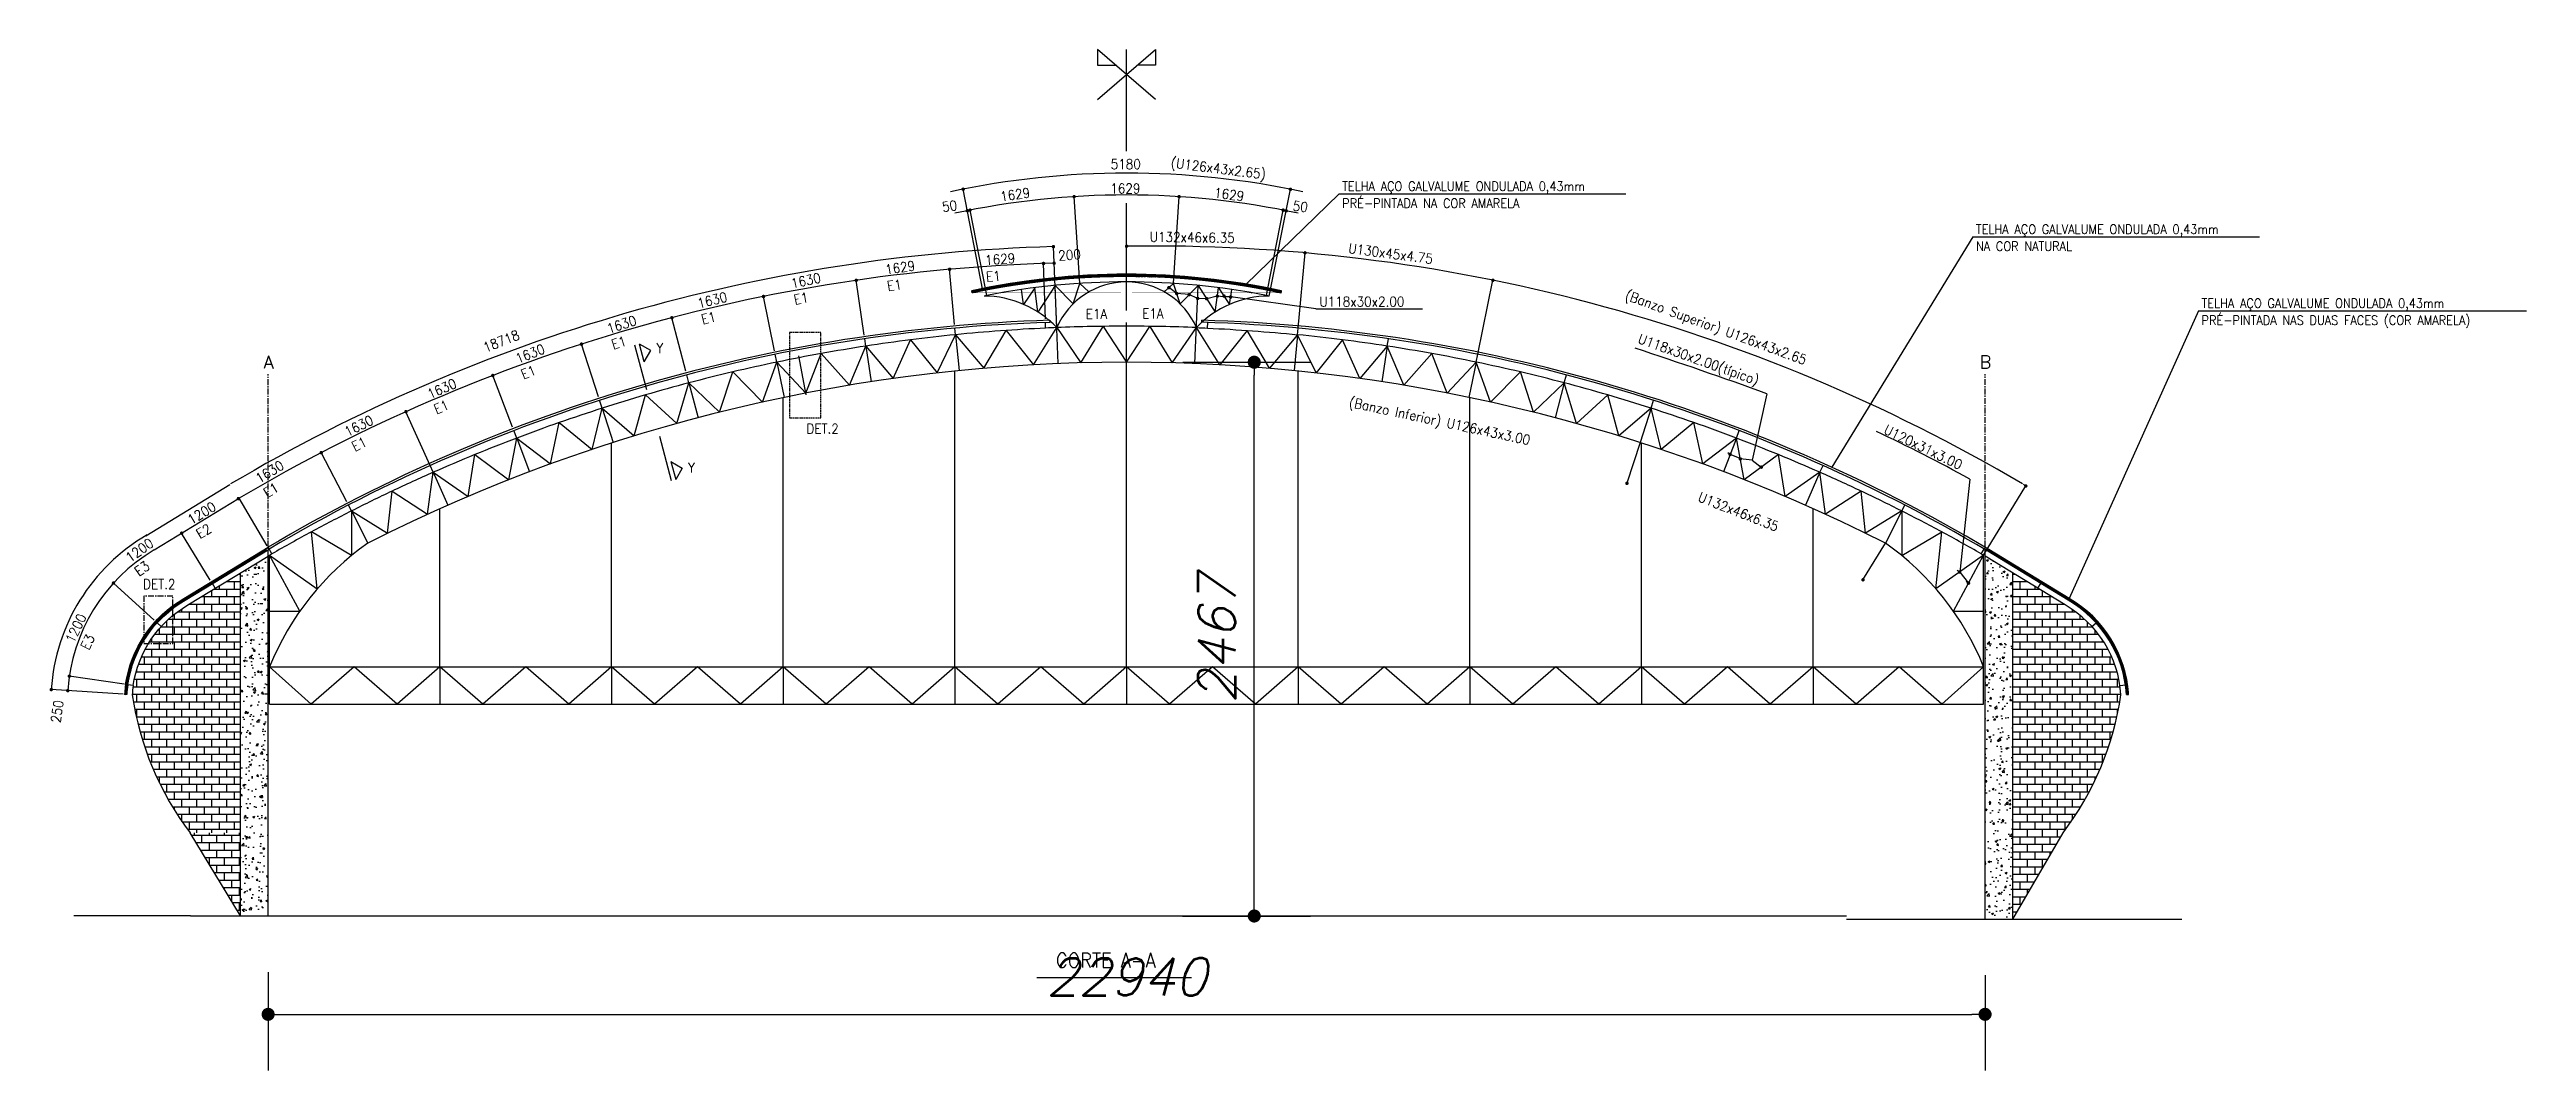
# Model space of a CAD drawing. Header units: millimetres. Extents: x -287396 to 401320, y -174247 to 142644.
# Drawn here: x 31550 to 64650, y -174247 to -160603 of the extents above; entities that cross this region are included whole.
import ezdxf
from ezdxf.enums import TextEntityAlignment as Align

# ---------------------------------------------------------------- set-up
doc = ezdxf.new("R2010")
doc.units = ezdxf.units.MM
doc.header["$LTSCALE"] = 2.5
doc.linetypes.add('CENTER', pattern=[50.8, 31.75, -6.35, 6.35, -6.35])
doc.linetypes.add('DASHED2', pattern=[9.525, 6.35, -3.175])
for name, color, linetype in [('ESTMETÄLICA', 1, 'Continuous'), ('Estrutura Aço Porticos', 7, 'Continuous'), ('LINHA', 1, 'Continuous'), ('PISO', 8, 'Continuous'), ('VIS', 5, 'Continuous'), ('VISTA', 1, 'Continuous')]:
    doc.layers.add(name, color=color, linetype=linetype)
doc.styles.add('ROMANS', font='romans', dxfattribs={"oblique": 15})
doc.dimstyles.new('ESC.250x0.33', dxfattribs={"dimscale": 250, "dimtxt": 2, "dimasz": 0.7, "dimexe": 3, "dimexo": 3, "dimgap": 1, "dimtad": 1, "dimdec": 0, "dimlfac": 0.333333, "dimtxsty": 'ROMANS', "dimblk": 'DOT', "dimcen": 0.7, "dimclrd": 2, "dimclre": 2, "dimadec": 4, "dimazin": 0, "dimtfac": 1, "dimtdec": 0, "dimtmove": 0, "dimatfit": 3, "dimldrblk": 'DOT', "dimfxl": 1, "dimarcsym": 0})
pattern_1 = [(50, (-145936.63, -198506.52), (269.66975, -23.59303), [28.1978, -310.1759]), (355, (-145936.63, -198506.52), (-52.16643, 282.80204), [22.55825, -248.14073]), (100.451, (-145914.16, -198508.48), (217.5043, 259.20772), [23.96444, -263.6088]), (46.1842, (-145936.63, -198431.32), (401.2512, -62.23105), [42.2967, -465.2639]), (96.6356, (-145903.2, -198436.5), (351.40575, 366.2393), [35.94666, -395.4132]), (351.184, (-145936.63, -198431.32), (351.4063, 366.2387), [33.8374, -372.2111]), (21, (-145899.03, -198450.12), (224.42035, -151.37342), [28.1978, -310.1759]), (326, (-145899.03, -198450.12), (91.47936, 272.63503), [22.55825, -248.14073]), (71.4514, (-145880.33, -198462.74), (315.8991, 121.2622), [23.96444, -263.6088]), (37.5, (-145936.63, -198506.52), (4.57175, 125.15837), [0, -245.13296, 0, -251.90044, 0, -249.08066]), (7.5, (-145936.63, -198506.52), (98.906464, 148.28729), [0, -143.62085, 0, -239.4934, 0, -94.93263]), (327.5, (-146020.47, -198506.52), (200.7012, -8.479687), [0, -93.9927, 0, -293.25722, 0, -389.12978]), (317.5, (-146058.07, -198506.52), (219.26081, 37.63629), [0, -122.19051, 0, -194.75287, 0, -276.33854])]
pattern_2 = [(0, (-26034.66, -178743.25), (0, 100.25888), []), (90, (-26034.66, -178743.25), (-100.25888, 100.25888), [100.25888, -100.25888])]
pattern_3 = [(45, (-24876.5643, -178743.2535), (-0.553857296, 0.553857296), [])]

msp = doc.modelspace()

# ---------------------------------------------------------------- texts
at = {"style": 'ROMANS', "width": 0.9}
for s, height, p in [('5180', 130.2576, (45731.184, -162200.286)), ('1629', 130.2576, (45724.998, -162525.629)), ('TELHA AÇO GALVALUME ONDULADA 0,43mm', 123.35, (48824.229, -162492.188)), ('PRÉ-PINTADA NA COR AMARELA', 123.35, (48824.229, -162719.364)), ('TELHA AÇO GALVALUME ONDULADA 0,43mm', 123.35, (57292.957, -163066.891)), ('NA COR NATURAL', 123.35, (57292.957, -163294.067)), ('E1A', 130.2576, (45396.986, -164202.279)), ('E1A', 130.2576, (46152.14, -164196.193)), ('U118x30x2.00', 130.25759, (48519.73, -164037.522)), ('TELHA AÇO GALVALUME ONDULADA 0,43mm', 123.35, (60308.322, -164055.767)), ('PRÉ-PINTADA NAS DUAS FACES (COR AMARELA)', 123.35, (60308.322, -164282.943)), ('Y', 130.258, (39659.195, -164658.956)), ('DET.2', 130.2576, (41664.372, -165734.495)), ('Y', 130.258, (40083.925, -166256.479)), ('DET.2', 130.2576, (32800.543, -167813.499)), ('CORTE A-A', 195.3864, (44998.082, -172872.398))]:
    msp.add_text(s, height=height, dxfattribs=at).set_placement(p)
for s, height, rotation, p in [('(U126x43x2.65)', 130.25759, 352.7185696, (46528.279, -162176.417)), ('1629', 130.2576, 8.2031592, (44263.558, -162634.292)), ('1629', 130.2576, 352.7592897, (47106.494, -162579.934)), ('50', 130.2576, 8.2031592, (43487.064, -162774.739)), ('50', 130.2576, 352.7592897, (48157.541, -162752.891)), ('U132x46x6.35', 130.25759, 359.248617, (46251.248, -163170.746)), ('1629', 130.2576, 8.2732487, (42726.788, -163610.764)), ('1629', 130.2576, 4.1557925, (44057.885, -163484.596)), ('200', 130.2576, 4.1557925, (45035.011, -163423.581)), ('U130x45x4.75', 130.25759, 352.5277573, (48900.934, -163320.857)), ('1630', 130.2576, 11.7028198, (41473.831, -163795.776)), ('E1', 130.2576, 8.2732487, (42752.868, -163830.315)), ('E1', 130.2576, 4.1557925, (44070.12, -163705.352)), ('(Banzo Superior) U126x43x2.65', 130.25759, 339.904237, (52593.801, -163937.376)), ('1630', 130.2576, 17.5107583, (39023.314, -164399.383)), ('1630', 130.2576, 13.7137605, (40226.4, -164061.999)), ('E1', 130.2576, 13.7137605, (40277.623, -164277.078)), ('E1', 130.2576, 11.7028198, (41511.047, -164013.716)), ('18718', 130.2576, 21.5304843, (37377.693, -164652.492)), ('E1', 130.2576, 17.5107583, (39085.007, -164611.695)), ('U118x30x2.00(típico)', 130.25759, 340.4065323, (52764.387, -164521.396)), ('1630', 130.2576, 21.5304843, (37809.002, -164803.289)), ('E1', 130.2576, 21.5304843, (37881.952, -165012.002)), ('1630', 130.2576, 23.6575344, (36635.634, -165275.929)), ('E1', 130.2576, 23.6575344, (36722.032, -165479.444)), ('(Banzo Inferior) U126x43x3.00', 130.25759, 347.9626785, (48907.525, -165375.403)), ('1630', 130.2576, 26.1576189, (35531.513, -165779.286)), ('E1', 130.2576, 26.1576189, (35628.546, -165977.95)), ('U120x31x3.00', 130.25759, 334.1662824, (56048.605, -165727.944)), ('1630', 130.2576, 30.8558407, (34351.01, -166404.073)), ('E1', 130.2576, 30.8558407, (34458.673, -166597.183)), ('1200', 130.2576, 30.8558407, (33444.608, -166956.745)), ('U132x46x6.35', 130.25759, 338.6610077, (53566.303, -166633.882)), ('1200', 130.2576, 35.3044006, (32625.217, -167463.335)), ('E2', 130.2576, 30.8558407, (33559.599, -167145.583)), ('E3', 130.2576, 35.3044006, (32743.858, -167650.025)), ('1200', 130.2576, 64.5159751, (31874.427, -168546.563)), ('E3', 130.2576, 64.5159751, (32075.883, -168637.628)), ('250', 130.2576, 81.5160516, (31693.251, -169607.934))]:
    msp.add_text(s, height=height, rotation=rotation, dxfattribs=at).set_placement(p)
at = {"layer": 'Estrutura Aço Porticos', "style": 'ROMANS'}
for s, p in [('A', (34477.021, -164781.276)), ('B', (57420.121, -164780.424))]:
    msp.add_text(s, height=172.69, dxfattribs=at).set_placement(p, align=Align.MIDDLE_CENTER)

# ---------------------------------------------------------------- blocks, each defined once
blk = doc.blocks.new('DOT')
at = {"color": 0, "linetype": 'ByBlock'}
blk.add_line((-0.5, 0), (-1, 0), dxfattribs=at)
at = {"color": 0, "linetype": 'ByBlock', "const_width": 0.5}
blk.add_lwpolyline([(-0.25, 0, 1), (0.25, 0, 1)], format="xyb", close=True, dxfattribs=at)
blk = doc.blocks.new('*D403')
at = {"color": 2, "lineweight": -2}
for p, q in [((46693, -164782), (48399, -164782)), ((47649, -172008), (47649, -164957)), ((46692, -172183), (48399, -172183))]:
    blk.add_line(p, q, dxfattribs=at)
at = {"layer": 'DEFPOINTS', "color": 0}
for p in [(45943, -164782), (47649, -164782), (45942, -172183)]:
    blk.add_point(p, dxfattribs=at)
at = {"color": 2, "lineweight": -2, "xscale": 175, "yscale": 175, "zscale": 175}
for p, rotation in [((47649, -164782), 90), ((47649, -172183), 270)]:
    blk.add_blockref('DOT', p, dxfattribs=dict(at, rotation=rotation))
at = {"color": 0, "insert": (47149, -168482), "char_height": 500, "attachment_point": 5, "rotation": 90, "style": 'ROMANS'}
blk.add_mtext('2467', dxfattribs=at)
blk = doc.blocks.new('_Dot')
at = {"color": 0, "linetype": 'ByBlock', "lineweight": -2}
blk.add_line((-0.5, 0), (-1, 0), dxfattribs=at)
at = {"color": 0, "linetype": 'ByBlock', "const_width": 0.5}
blk.add_lwpolyline([(-0.25, 0, 1), (0.25, 0, 1)], format="xyb", close=True, dxfattribs=at)
blk = doc.blocks.new('*D404')
at = {"color": 2, "lineweight": -2}
for p, q in [((34471, -172933), (34471, -174247)), ((57415, -172974), (57415, -174247)), ((34646, -173497), (57240, -173497))]:
    blk.add_line(p, q, dxfattribs=at)
at = {"layer": 'DEFPOINTS', "color": 0}
for p in [(34471, -172183), (57415, -172224), (57415, -173497)]:
    blk.add_point(p, dxfattribs=at)
at = {"color": 2, "lineweight": -2, "xscale": 175, "yscale": 175, "zscale": 175, "rotation": 180}
blk.add_blockref('DOT', (34471, -173497), dxfattribs=at)
at = {"color": 2, "lineweight": -2, "xscale": 175, "yscale": 175, "zscale": 175}
blk.add_blockref('DOT', (57415, -173497), dxfattribs=at)
at = {"color": 0, "insert": (45943, -172997), "char_height": 500, "attachment_point": 5, "style": 'ROMANS'}
blk.add_mtext('22940', dxfattribs=at)

# ---------------------------------------------------------------- dimensions: what is measured, and where the dimension line sits
at = {"color": 7}
dim = msp.add_linear_dim(base=(47648.924, -164781.752), p1=(45942.387, -172182.752), p2=(45942.956, -164781.752), angle=90, dimstyle='ESC.250x0.33', dxfattribs=at)
dim.commit()
dim.dimension.update_dxf_attribs({"geometry": '*D403', "text_midpoint": (47148.924, -168482.252)})
dim = msp.add_linear_dim(base=(57414.506, -173497.048), p1=(34471.406, -172182.752), p2=(57414.506, -172223.766), text='22940', dimstyle='ESC.250x0.33', override={"dimtmove": 1}, dxfattribs=at)
dim.commit()
dim.dimension.update_dxf_attribs({"geometry": '*D404', "text_midpoint": (45942.956, -172997.048)})

# ---------------------------------------------------------------- hatches: boundary and pattern name
h = msp.add_hatch()
h.set_pattern_fill('ANSI31', color=2, scale=0.2467, style=0)
h.set_pattern_definition(pattern_3)
edge = h.paths.add_edge_path()
edge.add_arc((45942.956, -173424.419), 9817.945, 77.829616, 102.170384)
edge.add_line((43873.141, -163827.132), (43879.07, -163854.623))
edge.add_arc((45942.956, -173424.419), 9789.821, 77.829616, 102.170384, ccw=False)
edge.add_line((48006.841, -163854.623), (48012.77, -163827.132))
h = msp.add_hatch()
h.set_pattern_fill('ANSI31', color=2, scale=0.2467, style=0)
h.set_pattern_definition([(135, (116762.4755, -178743.2535), (0.553857296, 0.553857296), [])])
h.paths.add_polyline_path([(34421.578, -167282.863, -0.000199957), (34436.618, -167273.929), (34451.247, -167297.951, 0.000203607), (34435.952, -167307.037), (33360.794, -167962.602, 0.249663287), (32580.748, -169222.352), (32552.683, -169220.523, -0.249454809), (33345.497, -167938.989)])
h = msp.add_hatch()
h.set_pattern_fill('AR-CONC', color=1, scale=1.4802, style=0)
h.set_pattern_definition(pattern_1)
h.paths.add_polyline_path([(34471.406, -167372.102), (34101.356, -167597.736), (34101.356, -171072.602), (34249.376, -171072.602), (34249.376, -170998.592), (34471.406, -170998.592)])
h.paths.add_polyline_path([(34471.406, -170998.592), (34249.376, -170998.592), (34249.376, -171072.602), (34101.356, -171072.602), (34101.356, -172182.752), (34471.406, -172182.752)])
h = msp.add_hatch()
h.set_pattern_fill('AR-CONC', color=1, scale=1.4802, style=0)
h.set_pattern_definition(pattern_1)
h.paths.add_polyline_path([(57784.556, -167597.736), (57414.506, -167372.102), (57414.506, -171039.606), (57635.398, -171039.606), (57635.398, -171128.418), (57784.556, -171128.418)])
h.paths.add_polyline_path([(57784.556, -171128.418), (57635.398, -171128.418), (57635.398, -171039.606), (57414.506, -171039.606), (57414.506, -172223.766), (57784.556, -172223.766)])
h = msp.add_hatch()
h.set_pattern_fill('ANSI31', color=2, scale=0.2467, style=0)
h.set_pattern_definition(pattern_3)
h.paths.add_polyline_path([(57464.333, -167282.863, 0.000199957), (57449.293, -167273.929), (57434.665, -167297.951, -0.000203607), (57449.96, -167307.037), (58525.118, -167962.602, -0.249663287), (59305.163, -169222.352), (59333.228, -169220.523, 0.249454809), (58540.414, -167938.989)])
h = msp.add_hatch()
h.set_pattern_fill('AR-B816', color=1, scale=0.4934, style=0)
h.set_pattern_definition(pattern_2)
h.paths.add_polyline_path([(34101.356, -167597.736), (33398.667, -168026.191, 0.249784685), (32654.605, -169227.104, 0.125805072), (33429.317, -171072.602), (34101.356, -171072.602)])
h = msp.add_hatch()
h.set_pattern_fill('AR-B816', color=1, scale=0.4934, style=0)
h.set_pattern_definition(pattern_2)
h.paths.add_polyline_path([(58424.009, -171128.418), (57784.556, -171128.418), (57784.556, -172223.766)])
h.paths.add_polyline_path([(59231.306, -169227.104, 0.249784685), (58487.244, -168026.191), (57784.556, -167597.736), (57784.556, -171128.418), (58424.009, -171128.418), (58456.594, -171072.602, 0.125805072)])
h = msp.add_hatch()
h.set_pattern_fill('AR-B816', color=1, scale=0.4934, style=0)
h.set_pattern_definition([(0, (25967.31, -154156.69), (0, 100.2589), []), (90, (25967.31, -154156.69), (-100.2589, 100.2589), [100.2589, -100.2589])])
h.paths.add_polyline_path([(34101.356, -171072.602), (33429.317, -171072.602), (34101.356, -172182.752)])

# ---------------------------------------------------------------- linework, layer by layer
at = {"color": 2}
for p, q in [((45556.266, -160603.384), (45556.266, -160813.29)), ((45942.956, -160937.921), (45556.266, -160603.384)), ((45556.266, -160813.29), (45798.895, -160813.29)), ((45942.956, -161960.388), (45942.956, -160603.384)), ((45942.956, -160937.921), (46329.645, -160603.384)), ((46329.645, -160813.29), (46087.016, -160813.29)), ((46329.645, -160603.384), (46329.645, -160813.29)), ((45556.266, -161272.457), (45942.956, -160937.921)), ((46329.645, -161272.457), (45942.956, -160937.921)), ((44024.004, -163824.511), (43758.597, -162470.146)), ((47847.674, -163897.14), (48132.748, -162471.221)), ((44060.305, -163817.326), (43851.16, -162750.068)), ((45311.909, -163654.957), (45241.806, -162569.662)), ((45942.956, -164091.709), (45942.956, -162658.72)), ((46574.002, -163654.957), (46644.105, -162569.662)), ((48782.882, -162530.586), (47531.272, -163747.169)), ((47825.606, -163817.326), (48034.751, -162750.068)), ((48782.882, -162530.586), (52614.605, -162530.586)), ((57251.61, -163105.289), (55365.43, -166184.158)), ((57251.61, -163105.289), (61083.333, -163105.289)), ((44857.285, -164202.111), (44832.219, -163463.092)), ((45009.37, -164319.677), (44965.34, -163237.788)), ((48236.964, -164326.133), (48327.143, -163320.282)), ((42437.093, -164419.131), (42330.28, -163687.442)), ((43644.541, -164276.984), (43578.511, -163540.493)), ((43879.07, -163854.623), (43873.141, -163827.132)), ((46613.451, -163865.111), (46507.569, -163785.119)), ((48006.841, -163854.623), (48012.77, -163827.132)), ((50637.198, -164676.555), (50838.352, -163686.904)), ((41238.884, -164628.196), (41091.598, -163903.568)), ((46778.58, -163878.608), (46613.451, -163865.111)), ((46892.44, -163929.015), (46778.58, -163878.608)), ((47013.7, -163933.95), (46892.44, -163929.015)), ((47155.023, -163899.015), (47013.7, -163933.95)), ((47244.318, -163910.377), (47155.023, -163899.015)), ((47333.831, -163910.377), (47244.318, -163910.377)), ((48470.629, -164066.869), (47333.831, -163910.377)), ((48470.629, -164066.869), (49896.468, -164066.869)), ((60266.974, -164094.165), (58540.414, -167938.989)), ((60266.974, -164094.165), (64649.903, -164094.165)), ((40053.828, -164903.564), (39866.515, -164188.238)), ((44915.08, -164221.454), (44915.96, -164249.564)), ((46949.046, -164248.92), (46949.899, -164220.808)), ((38885.8, -165244.374), (38659.034, -164540.559)), ((37738.61, -165649.512), (37473.095, -164959.381)), ((36636.221, -166162.59), (36312.553, -165443.305)), ((54500.611, -165203.177), (54304.614, -166090.873)), ((35521.563, -166647.121), (35181.162, -165990.687)), ((52804.261, -165854.572), (52629.273, -166400.466)), ((54112.327, -166054.619), (54007.829, -166014.948)), ((54304.614, -166090.873), (54143.708, -166073.547)), ((54304.614, -166090.873), (54424.603, -166184.432)), ((57210.227, -166343.856), (57076.718, -167586.835)), ((57396.003, -167361.441), (57959.625, -166435.866)), ((34458.852, -167236.184), (34082.556, -166599.647)), ((33697.159, -167693.413), (33315.502, -167066.66)), ((55783.725, -167690.02), (56083.637, -167199.25)), ((58540.414, -167938.989), (57464.333, -167282.863)), ((32947.718, -168227.741), (32404.394, -167733.276)), ((57076.718, -167586.835), (57193.689, -167734.156)), ((32580.748, -169222.352), (32552.684, -169220.523)), ((59305.163, -169222.352), (59333.228, -169220.523)), ((44744.398, -173003.677), (46808.874, -173003.677))]:
    msp.add_line(p, q, dxfattribs=at)
at = {"color": 1}
for p, q in [((44074.538, -163889.954), (44060.305, -163817.326)), ((45316.68, -163728.813), (45311.909, -163654.957)), ((46569.231, -163728.813), (46574.002, -163654.957)), ((47811.373, -163889.954), (47825.606, -163817.326)), ((42458.625, -164566.63), (42444.222, -164467.963)), ((43656.895, -164414.786), (43648.947, -164326.133)), ((44861.493, -164326.173), (44858.957, -164251.423)), ((45942.956, -164300.687), (45942.956, -164251.347)), ((47024.418, -164326.173), (47026.954, -164251.423)), ((48229.016, -164414.786), (48236.964, -164326.133)), ((49427.286, -164566.63), (49441.69, -164467.963)), ((41269.999, -164781.283), (41248.713, -164676.555)), ((50615.912, -164781.283), (50637.198, -164676.555)), ((40094.307, -165058.151), (40066.328, -164951.298)), ((51791.604, -165058.151), (51819.583, -164951.298)), ((38934.804, -165396.468), (38900.93, -165291.332)), ((52951.108, -165396.468), (52984.981, -165291.332)), ((37794.697, -165795.298), (37756.321, -165695.546)), ((54091.214, -165795.298), (54129.59, -165695.546)), ((36677.144, -166253.536), (36636.221, -166162.59)), ((55208.767, -166253.536), (55249.69, -166162.59)), ((35585.237, -166769.914), (35544.253, -166690.878)), ((56300.674, -166769.914), (56341.658, -166690.878)), ((34521.999, -167343.004), (34469.334, -167254.636)), ((57363.913, -167343.004), (57401.987, -167278.596)), ((33764.243, -167803.577), (33725.75, -167740.364)), ((58121.668, -167803.577), (58160.161, -167740.364)), ((33042.483, -168313.973), (32987.741, -168264.165)), ((58843.429, -168313.973), (58898.171, -168264.165)), ((32667.677, -169104.483), (32594.468, -169093.624)), ((59218.235, -169104.483), (59291.444, -169093.624))]:
    msp.add_line(p, q, dxfattribs=at)
at = {"color": 7}
for p, q in [((44566.638, -164009.959), (44537.522, -163810.796)), ((44716.549, -163786.321), (44566.638, -164009.959)), ((44758.002, -164112.092), (44716.549, -163786.321)), ((44986.422, -163755.808), (44758.002, -164112.092)), ((44986.422, -163755.808), (45228.24, -164001.408)), ((45228.24, -164001.408), (45316.68, -163728.813)), ((45316.68, -163728.813), (45440.004, -163841.424)), ((46569.231, -163728.813), (46445.907, -163841.424)), ((46657.671, -164001.408), (46569.231, -163728.813)), ((46899.489, -163755.808), (46657.671, -164001.408)), ((46899.489, -163755.808), (47127.91, -164112.092)), ((47127.91, -164112.092), (47169.363, -163786.321)), ((47169.363, -163786.321), (47319.273, -164009.959)), ((47319.273, -164009.959), (47348.389, -163810.796)), ((42824.167, -164999.173), (43056.762, -164482.827)), ((43056.762, -164482.827), (43410.798, -164924.836)), ((43410.798, -164924.836), (43656.895, -164414.786)), ((43656.895, -164414.786), (43704.797, -164893.461)), ((43656.895, -164414.786), (44035.279, -164862.852)), ((44035.279, -164862.852), (44332.431, -164357.246)), ((44332.431, -164357.246), (44697.419, -164816.288)), ((44697.419, -164816.288), (45009.37, -164319.677)), ((45009.37, -164319.677), (45333.513, -164790.016)), ((45333.513, -164790.016), (45631.684, -164302.797)), ((45631.684, -164302.797), (45942.956, -164781.752)), ((45942.956, -164781.752), (45942.956, -164300.687)), ((45942.956, -164781.752), (46254.227, -164302.797)), ((46254.227, -164302.797), (46552.398, -164790.016)), ((46552.398, -164790.016), (46876.541, -164319.677)), ((47188.493, -164816.288), (46876.541, -164319.677)), ((47553.481, -164357.246), (47188.493, -164816.288)), ((47850.632, -164862.852), (47553.481, -164357.246)), ((48229.016, -164414.786), (47850.632, -164862.852)), ((48229.016, -164414.786), (48181.114, -164893.461)), ((48475.113, -164924.836), (48229.016, -164414.786)), ((48829.15, -164482.827), (48475.113, -164924.836)), ((49061.745, -164999.173), (48829.15, -164482.827)), ((41078.839, -165314.36), (41269.999, -164781.283)), ((41269.999, -164781.283), (41367.915, -165252.278)), ((41269.999, -164781.283), (41657.783, -165194.003)), ((41662.486, -165218.22), (41561.368, -164697.543)), ((41657.783, -165194.003), (41862.901, -164666.138)), ((41862.901, -164666.138), (42239.693, -165088.916)), ((42239.693, -165088.916), (42458.625, -164566.63)), ((42458.625, -164566.63), (42531.635, -165042.122)), ((42458.625, -164566.63), (42824.167, -164999.173)), ((49427.286, -164566.63), (49061.745, -164999.173)), ((49427.286, -164566.63), (49354.276, -165042.122)), ((49646.218, -165088.916), (49427.286, -164566.63)), ((50023.011, -164666.138), (49646.218, -165088.916)), ((50228.128, -165194.003), (50023.011, -164666.138)), ((50615.912, -164781.283), (50228.128, -165194.003)), ((50615.912, -164781.283), (50517.996, -165252.278)), ((50807.073, -165314.36), (50615.912, -164781.283)), ((39931.447, -165600.544), (40094.307, -165058.151)), ((40094.307, -165058.151), (40216.858, -165523.344)), ((40094.307, -165058.151), (40503.26, -165449.905)), ((40503.26, -165449.905), (40680.332, -164911.984)), ((40680.332, -164911.984), (41078.839, -165314.36)), ((51205.579, -164911.984), (50807.073, -165314.36)), ((51382.651, -165449.905), (51205.579, -164911.984)), ((51791.604, -165058.151), (51382.651, -165449.905)), ((51791.604, -165058.151), (51669.053, -165523.344)), ((51954.464, -165600.544), (51791.604, -165058.151)), ((38800.694, -165946.676), (38934.804, -165396.468)), ((38934.804, -165396.468), (39081.65, -165854.572)), ((38934.804, -165396.468), (39363.794, -165766.173)), ((39363.794, -165766.173), (39512.33, -165219.683)), ((39512.33, -165219.683), (39931.447, -165600.544)), ((52373.581, -165219.683), (51954.464, -165600.544)), ((52522.117, -165766.173), (52373.581, -165219.683)), ((52951.108, -165396.468), (52522.117, -165766.173)), ((52951.108, -165396.468), (52804.261, -165854.572)), ((53085.217, -165946.676), (52951.108, -165396.468)), ((37689.71, -166351.797), (37794.697, -165795.298)), ((37794.697, -165795.298), (37965.433, -166245.045)), ((37794.697, -165795.298), (38242.537, -166141.929)), ((38242.537, -166141.929), (38362.127, -165588.384)), ((38362.127, -165588.384), (38800.694, -165946.676)), ((53523.784, -165588.384), (53085.217, -165946.676)), ((53643.374, -166141.929), (53523.784, -165588.384)), ((54091.214, -165795.298), (53643.374, -166141.929)), ((54091.214, -165795.298), (53920.478, -166245.045)), ((54196.201, -166351.797), (54091.214, -165795.298)), ((37142.594, -166576.135), (37232.907, -166017.066)), ((37232.907, -166017.066), (37689.71, -166351.797)), ((54653.005, -166017.066), (54196.201, -166351.797)), ((54743.317, -166576.135), (54653.005, -166017.066)), ((36601.569, -166814.787), (36677.144, -166253.536)), ((36677.144, -166253.536), (36871.297, -166693.682)), ((36677.144, -166253.536), (37142.594, -166576.135)), ((55208.767, -166253.536), (54743.317, -166576.135)), ((55208.767, -166253.536), (55014.614, -166693.682)), ((55284.342, -166814.787), (55208.767, -166253.536)), ((35585.237, -166769.914), (35802.27, -167199.24)), ((35585.237, -166769.914), (35585.237, -167367.054)), ((35585.237, -166769.914), (36067.009, -167067.588)), ((36067.009, -167067.588), (36127.794, -166504.543)), ((36127.794, -166504.543), (36601.569, -166814.787)), ((55758.117, -166504.543), (55284.342, -166814.787)), ((55818.902, -167067.588), (55758.117, -166504.543)), ((56300.674, -166769.914), (55818.902, -167067.588)), ((56300.674, -166769.914), (56083.642, -167199.24)), ((56300.674, -166769.914), (56300.674, -167367.054)), ((35585.237, -167367.054), (35049.848, -167049.466)), ((35128.479, -167812.229), (35049.848, -167049.466)), ((56300.674, -167367.054), (56836.063, -167049.466)), ((56757.432, -167812.229), (56836.063, -167049.466)), ((34894.537, -168106.871), (34489.908, -167361.441)), ((34489.908, -167361.441), (35128.479, -167812.229)), ((57396.003, -167361.441), (56757.432, -167812.229)), ((56991.375, -168106.871), (57396.003, -167361.441)), ((34489.908, -168106.871), (34894.537, -168106.871)), ((56991.375, -168106.871), (57396.003, -168106.871))]:
    msp.add_line(p, q, dxfattribs=at)
for p, q in [((45028.932, -164800.344), (44986.422, -163755.808)), ((46856.979, -164800.344), (46899.489, -163755.808)), ((45942.956, -168852.302), (45942.956, -164781.752)), ((43648.956, -168852.302), (43648.956, -164899.119)), ((48236.956, -168852.302), (48236.956, -164899.119)), ((41354.956, -168852.302), (41354.956, -165254.976)), ((50530.956, -168852.302), (50530.956, -165254.976)), ((39060.956, -168852.302), (39060.956, -165861.217)), ((52824.956, -168852.302), (52824.956, -165861.217)), ((36766.956, -168852.302), (36766.956, -166740.025)), ((55118.956, -168852.302), (55118.956, -166740.025)), ((34489.908, -168852.302), (34489.908, -167361.441)), ((57396.003, -168852.302), (57396.003, -167361.441)), ((34489.908, -168852.302), (57396.003, -168852.302)), ((34489.908, -169352.302), (34489.908, -168852.302)), ((35046.456, -169352.302), (34489.908, -168852.302)), ((35619.956, -168852.302), (35046.456, -169352.302)), ((36193.456, -169352.302), (35619.956, -168852.302)), ((36766.956, -168852.302), (36193.456, -169352.302)), ((36766.956, -168852.302), (36766.956, -169352.302)), ((37340.456, -169352.302), (36766.956, -168852.302)), ((37913.956, -168852.302), (37340.456, -169352.302)), ((38487.456, -169352.302), (37913.956, -168852.302)), ((39060.956, -168852.302), (38487.456, -169352.302)), ((39060.956, -168852.302), (39060.956, -169352.302)), ((39634.456, -169352.302), (39060.956, -168852.302)), ((40207.956, -168852.302), (39634.456, -169352.302)), ((40781.456, -169352.302), (40207.956, -168852.302)), ((41354.956, -168852.302), (40781.456, -169352.302)), ((41354.956, -168852.302), (41354.956, -169352.302)), ((41928.456, -169352.302), (41354.956, -168852.302)), ((42501.956, -168852.302), (41928.456, -169352.302)), ((43075.456, -169352.302), (42501.956, -168852.302)), ((43648.956, -168852.302), (43075.456, -169352.302)), ((43648.956, -168852.302), (43648.956, -169352.302)), ((44222.456, -169352.302), (43648.956, -168852.302)), ((44795.956, -168852.302), (44222.456, -169352.302)), ((45369.456, -169352.302), (44795.956, -168852.302)), ((45942.956, -168852.302), (45369.456, -169352.302)), ((45942.956, -168852.302), (45942.956, -169352.302)), ((46516.456, -169352.302), (45942.956, -168852.302)), ((47089.956, -168852.302), (46516.456, -169352.302)), ((47663.456, -169352.302), (47089.956, -168852.302)), ((48236.956, -168852.302), (47663.456, -169352.302)), ((48236.956, -168852.302), (48236.956, -169352.302)), ((48810.456, -169352.302), (48236.956, -168852.302)), ((49383.956, -168852.302), (48810.456, -169352.302)), ((49957.456, -169352.302), (49383.956, -168852.302)), ((50530.956, -168852.302), (49957.456, -169352.302)), ((50530.956, -168852.302), (50530.956, -169352.302)), ((51104.456, -169352.302), (50530.956, -168852.302)), ((51677.956, -168852.302), (51104.456, -169352.302)), ((52251.456, -169352.302), (51677.956, -168852.302)), ((52824.956, -168852.302), (52251.456, -169352.302)), ((52824.956, -168852.302), (52824.956, -169352.302)), ((53398.456, -169352.302), (52824.956, -168852.302)), ((53971.956, -168852.302), (53398.456, -169352.302)), ((54545.456, -169352.302), (53971.956, -168852.302)), ((55118.956, -168852.302), (54545.456, -169352.302)), ((55118.956, -168852.302), (55118.956, -169352.302)), ((55692.456, -169352.302), (55118.956, -168852.302)), ((56265.956, -168852.302), (55692.456, -169352.302)), ((56839.456, -169352.302), (56265.956, -168852.302)), ((57396.003, -168852.302), (56839.456, -169352.302)), ((57396.003, -169352.302), (57396.003, -168852.302)), ((34489.908, -169352.302), (57396.003, -169352.302))]:
    msp.add_line(p, q)
at = {"color": 4}
for p, q in [((39532.504, -165149.827), (39373.179, -164555.22)), ((39496.603, -164777.552), (39432.753, -164539.258)), ((39583.825, -164626.479), (39432.753, -164539.258)), ((39496.603, -164777.552), (39583.825, -164626.479)), ((39699.245, -165772.113), (39857.811, -166363.89)), ((39853.534, -166109.634), (39917.384, -166347.927)), ((39853.534, -166109.634), (40004.606, -166196.855)), ((40004.606, -166196.855), (39917.384, -166347.927))]:
    msp.add_line(p, q, dxfattribs=at)
at = {"color": 2, "linetype": 'CENTER'}
for p, q in [((34471.406, -167372.955), (34471.406, -164941.948)), ((57414.506, -167372.102), (57414.506, -164941.096))]:
    msp.add_line(p, q, dxfattribs=at)
at = {"color": 2, "linetype": 'ByBlock', "const_width": 23.128}
for points in [[(43758.597, -162481.71, 1), (43758.597, -162458.582, 1)], [(48132.748, -162482.785, 1), (48132.748, -162459.657, 1)], [(43814.858, -162768.81, 1), (43814.858, -162745.682, 1)], [(43851.16, -162761.632, 1), (43851.16, -162738.504, 1)], [(45241.806, -162581.226, 1), (45241.806, -162558.097, 1)], [(46644.105, -162581.226, 1), (46644.105, -162558.097, 1)], [(48034.751, -162761.632, 1), (48034.751, -162738.504, 1)], [(48075.391, -162769.677, 1), (48075.391, -162746.549, 1)], [(44832.219, -163474.656, 1), (44832.219, -163451.528, 1)], [(44965.34, -163249.352, 1), (44965.34, -163226.224, 1)], [(44974.331, -163470.282, 1), (44974.331, -163447.154, 1)], [(45942.956, -163243.138, 1), (45942.956, -163220.009, 1)], [(48327.143, -163331.846, 1), (48327.143, -163308.718, 1)], [(42330.28, -163699.006, 1), (42330.28, -163675.878, 1)], [(43578.511, -163552.057, 1), (43578.511, -163528.929, 1)], [(46507.569, -163796.683, 1), (46507.569, -163773.555, 1)], [(46613.451, -163876.675, 1), (46613.451, -163853.547, 1)], [(50838.352, -163698.468, 1), (50838.352, -163675.34, 1)], [(39866.515, -164199.802, 1), (39866.515, -164176.674, 1)], [(41091.598, -163915.132, 1), (41091.598, -163892.004, 1)], [(46778.58, -163890.172, 1), (46778.58, -163867.044, 1)], [(46892.44, -163940.579, 1), (46892.44, -163917.451, 1)], [(47013.7, -163945.514, 1), (47013.7, -163922.386, 1)], [(47155.023, -163910.579, 1), (47155.023, -163887.451, 1)], [(47244.318, -163909.704, 1), (47244.318, -163886.576, 1)], [(47333.831, -163921.942, 1), (47333.831, -163898.813, 1)], [(38659.034, -164552.123, 1), (38659.034, -164528.995, 1)], [(37473.095, -164970.945, 1), (37473.095, -164947.817, 1)], [(36312.553, -165454.869, 1), (36312.553, -165431.741, 1)], [(35181.162, -166002.251, 1), (35181.162, -165979.123, 1)], [(54007.829, -166026.512, 1), (54007.829, -166003.384, 1)], [(54144.763, -166085.934, 1), (54144.763, -166062.806, 1)], [(54424.603, -166195.996, 1), (54424.603, -166172.868, 1)], [(52629.273, -166412.03, 1), (52629.273, -166388.902, 1)], [(57959.625, -166447.43, 1), (57959.625, -166424.302, 1)], [(34073.713, -166616.517, 1), (34073.713, -166593.388, 1)], [(33315.502, -167078.224, 1), (33315.502, -167055.096, 1)], [(32404.394, -167744.84, 1), (32404.394, -167721.712, 1)], [(55783.725, -167701.584, 1), (55783.725, -167678.456, 1)], [(57076.718, -167598.399, 1), (57076.718, -167575.271, 1)], [(57193.689, -167745.72, 1), (57193.689, -167722.592, 1)], [(31573.008, -169168.221, 1), (31573.008, -169145.093, 1)], [(31814.22, -168989.455, 1), (31814.22, -168966.327, 1)], [(31793.634, -169182.604, 1), (31793.634, -169159.475, 1)]]:
    msp.add_lwpolyline(points, format="xyb", close=True, dxfattribs=at)
at = {"color": 2, "linetype": 'DASHED2'}
msp.add_lwpolyline([(41438.393, -165524.946), (41858.878, -165524.946), (41858.878, -164386.149), (41438.393, -164386.149)], close=True, dxfattribs=at)
for points in [[(45009.37, -164319.677, 0.001611824), (44861.493, -164326.173, 0.013154849), (43656.895, -164414.786)], [(46876.541, -164319.677, 0.010169175), (45942.956, -164300.687, 0.010169175), (45009.37, -164319.677)], [(46876.541, -164319.677, -0.001611824), (47024.418, -164326.173, -0.013154849), (48229.016, -164414.786)], [(34521.995, -167343.006, 0.000402964), (34489.908, -167361.441)], [(57363.916, -167343.006, -0.000402964), (57396.003, -167361.441)]]:
    msp.add_lwpolyline(points, format="xyb")
at = {"color": 2, "linetype": 'CENTER'}
msp.add_lwpolyline([(32807.789, -168539.097), (33199.601, -168539.097), (33199.601, -167906.846), (32807.789, -167906.846)], close=True, dxfattribs=at)
at = {"color": 2}
for centre, radius, start, end in [((45942.956, -173424.419), 11169.947, 77.829616, 102.170384), ((45942.956, -173424.419), 10877.378, 77.829616, 102.170384), ((45599.382, -186081.333), 22852.343, 91.5898856, 120.589951), ((45599.382, -186081.333), 22631.248, 91.5826496, 120.589951), ((46286.529, -186081.333), 22852.343, 59.410049, 90.8614462), ((45942.956, -173424.419), 9817.945, 77.829616, 102.170384), ((32549.423, -225862.203), 64508.699, 70.10590725, 71.75973223), ((46147.669, -186461.303), 22958.482, 61.1936613, 64.6898583), ((57732.408, -169324.859), 1604.217, 3.7290834, 59.7564434)]:
    msp.add_arc(centre, radius, start, end, dxfattribs=at)
at = {"color": 1}
for centre, radius, start, end in [((45942.956, -173424.419), 9789.821, 77.829616, 102.170384), ((45599.382, -186081.333), 21842.464, 91.7930011, 120.589951), ((46286.351, -186082.463), 21843.598, 59.2648682, 88.2614838)]:
    msp.add_arc(centre, radius, start, end, dxfattribs=at)
for centre, radius, start, end in [((45942.956, -173424.419), 9715.811, 78.9125554, 101.0874446), ((45942.956, -164727.303), 1018.696, 90, 156.4127423), ((45942.956, -164727.303), 1018.696, 23.5872577, 90), ((45942.956, -173424.419), 9715.811, 101.0874446, 101.3056694), ((44024.215, -165256.631), 1359.564, 43.5635192, 89.4090765), ((47861.696, -165256.631), 1359.564, 90.5909235, 136.4364808), ((45942.956, -173424.419), 9715.811, 78.6943306, 78.9125554), ((45942.956, -187259.169), 22958.482, 95.7146209, 98.7293164), ((45942.956, -187259.169), 22958.482, 81.2706836, 84.2853791), ((45942.956, -187259.169), 22958.482, 101.7440119, 104.7587074), ((45942.956, -187259.169), 22958.482, 98.7293164, 101.7440119), ((45942.956, -187259.169), 22958.482, 78.2559881, 81.2706836), ((45942.956, -187259.169), 22958.482, 75.2412926, 78.2559881), ((45942.956, -187259.169), 22958.482, 104.7587074, 107.7734029), ((45942.956, -187259.169), 22958.482, 72.2265971, 75.2412926), ((45942.956, -187259.169), 22958.482, 107.7734029, 110.7880984), ((45942.956, -187259.169), 22958.482, 69.2119016, 72.2265971), ((45942.956, -187259.169), 22958.482, 110.7880984, 113.8027939), ((45942.956, -187259.169), 22958.482, 66.1972061, 69.2119016), ((45942.956, -187259.169), 22958.482, 113.8027939, 115.3101417), ((45942.956, -187259.169), 22958.482, 64.6898583, 66.1972061), ((45942.956, -187259.169), 22958.482, 116.8174894, 118.3248372), ((45942.956, -187259.169), 22958.482, 115.3101417, 116.8174894), ((45942.956, -187259.169), 22958.482, 63.1825106, 64.6898583), ((45942.956, -187259.169), 22958.482, 61.6751628, 63.1825106), ((45942.956, -187259.169), 22958.482, 118.3248372, 119.8321849), ((45942.956, -187259.169), 22958.482, 60.1678151, 61.6751628), ((37980.174, -170275.768), 3769.378, 125.2950815, 157.8124658), ((53905.737, -170275.768), 3769.378, 22.1875342, 54.7049185)]:
    msp.add_arc(centre, radius, start, end)
at = {"color": 7}
for centre, radius, start, end in [((45599.379, -186081.312), 21870.567, 91.7929942, 120.5909345), ((46286.351, -186082.463), 21871.723, 59.2648682, 88.2614838), ((45942.956, -187259.169), 22477.417, 90, 116.8174894), ((45942.956, -187259.169), 22477.417, 63.1825106, 90)]:
    msp.add_arc(centre, radius, start, end, dxfattribs=at)
at = {"layer": 'ESTMETÄLICA', "color": 4}
for p, q in [((34471.406, -172182.752), (34471.406, -167372.102)), ((57414.506, -172223.766), (57414.506, -167372.102)), ((34101.356, -172182.752), (34101.356, -167597.736)), ((57784.556, -172223.766), (57784.556, -167597.736)), ((34471.406, -170702.552), (34471.406, -168458.371)), ((34101.356, -172182.752), (33429.317, -171072.602)), ((57784.556, -172223.766), (58456.594, -171072.602))]:
    msp.add_line(p, q, dxfattribs=at)
msp.add_lwpolyline([(32667.677, -169104.483, -0.227960197), (33398.008, -168026.593), (34471.406, -167372.955)], format="xyb", dxfattribs=at)
for centre, radius, start, end in [((57732.319, -169324.887), 1502.173, 3.7322823, 59.8308101), ((34153.592, -169324.887), 1502.173, 171.5629095, 176.2701138), ((36651.294, -168634.71), 4040.353, 188.4310615, 217.1127792), ((55234.617, -168634.71), 4040.353, 322.8872208, 351.5689385)]:
    msp.add_arc(centre, radius, start, end, dxfattribs=at)
at = {"layer": 'LINHA', "color": 6}
msp.add_line((55563.118, -172223.766), (60045.725, -172223.766), dxfattribs=at)
at = {"layer": 'PISO', "color": 6}
msp.add_line((33435.266, -172182.752), (36321.656, -172182.752), dxfattribs=at)
at = {"layer": 'PISO'}
msp.add_line((36321.656, -172182.752), (55563.118, -172182.752), dxfattribs=at)
at = {"layer": 'VIS', "color": 6}
msp.add_line((33435.266, -172182.752), (31876.03, -172182.752), dxfattribs=at)
at = {"layer": 'VISTA', "color": 2}
for p, q in [((54007.829, -166014.948), (53975.393, -165995.197)), ((54144.763, -166074.37), (54112.327, -166054.619)), ((32834.899, -167100.459), (33958.722, -166416.115)), ((54424.603, -166184.432), (54392.167, -166164.68)), ((57959.625, -166435.866), (57927.19, -166416.115)), ((32949.89, -167289.297), (34073.713, -166604.952)), ((57076.718, -167586.835), (57044.282, -167567.083)), ((57193.689, -167734.156), (57161.253, -167714.405)), ((32545.732, -169086.396), (31814.22, -168977.891)), ((32531.584, -169219.147), (31573.008, -169156.657))]:
    msp.add_line(p, q, dxfattribs=at)
at = {"layer": 'VISTA', "color": 4}
msp.add_line((58487.244, -168026.191), (57414.506, -167372.102), dxfattribs=at)
at = {"layer": 'VISTA', "color": 1}
msp.add_line((58525.118, -167962.602), (57449.96, -167307.037), dxfattribs=at)
at = {"layer": 'VISTA', "color": 2}
msp.add_lwpolyline([(32566.648, -169089.498, -0.227790541), (33345.744, -167938.839), (34469.334, -167254.636)], format="xyb", dxfattribs=at)
at = {"layer": 'VISTA', "color": 1}
msp.add_lwpolyline([(32594.468, -169093.624, -0.227835607), (33360.138, -167963.001), (34483.961, -167278.657)], format="xyb", dxfattribs=at)
at = {"layer": 'VISTA', "color": 2}
for centre, radius, start, end in [((34153.592, -169324.887), 2586.062, 120.1977753, 176.2701138), ((34153.102, -169324.73), 2364.468, 120.588724, 176.2731341), ((34153.592, -169324.887), 1604.306, 171.5629095, 176.2701138)]:
    msp.add_arc(centre, radius, start, end, dxfattribs=at)
at = {"layer": 'VISTA', "color": 1}
for centre, start, end in [((57732.319, -169324.887), 3.7298862, 59.8022247), ((34153.592, -169324.887), 171.5629095, 176.2701138)]:
    msp.add_arc(centre, 1576.183, start, end, dxfattribs=at)

msp.set_redraw_order([(e.dxf.handle, doc.entitydb.next_handle()) for e in msp.query("TEXT MTEXT ATTDEF DIMENSION ARC_DIMENSION")])  # texts and dimensions are drawn at this point

doc.saveas('drawing.dxf')
